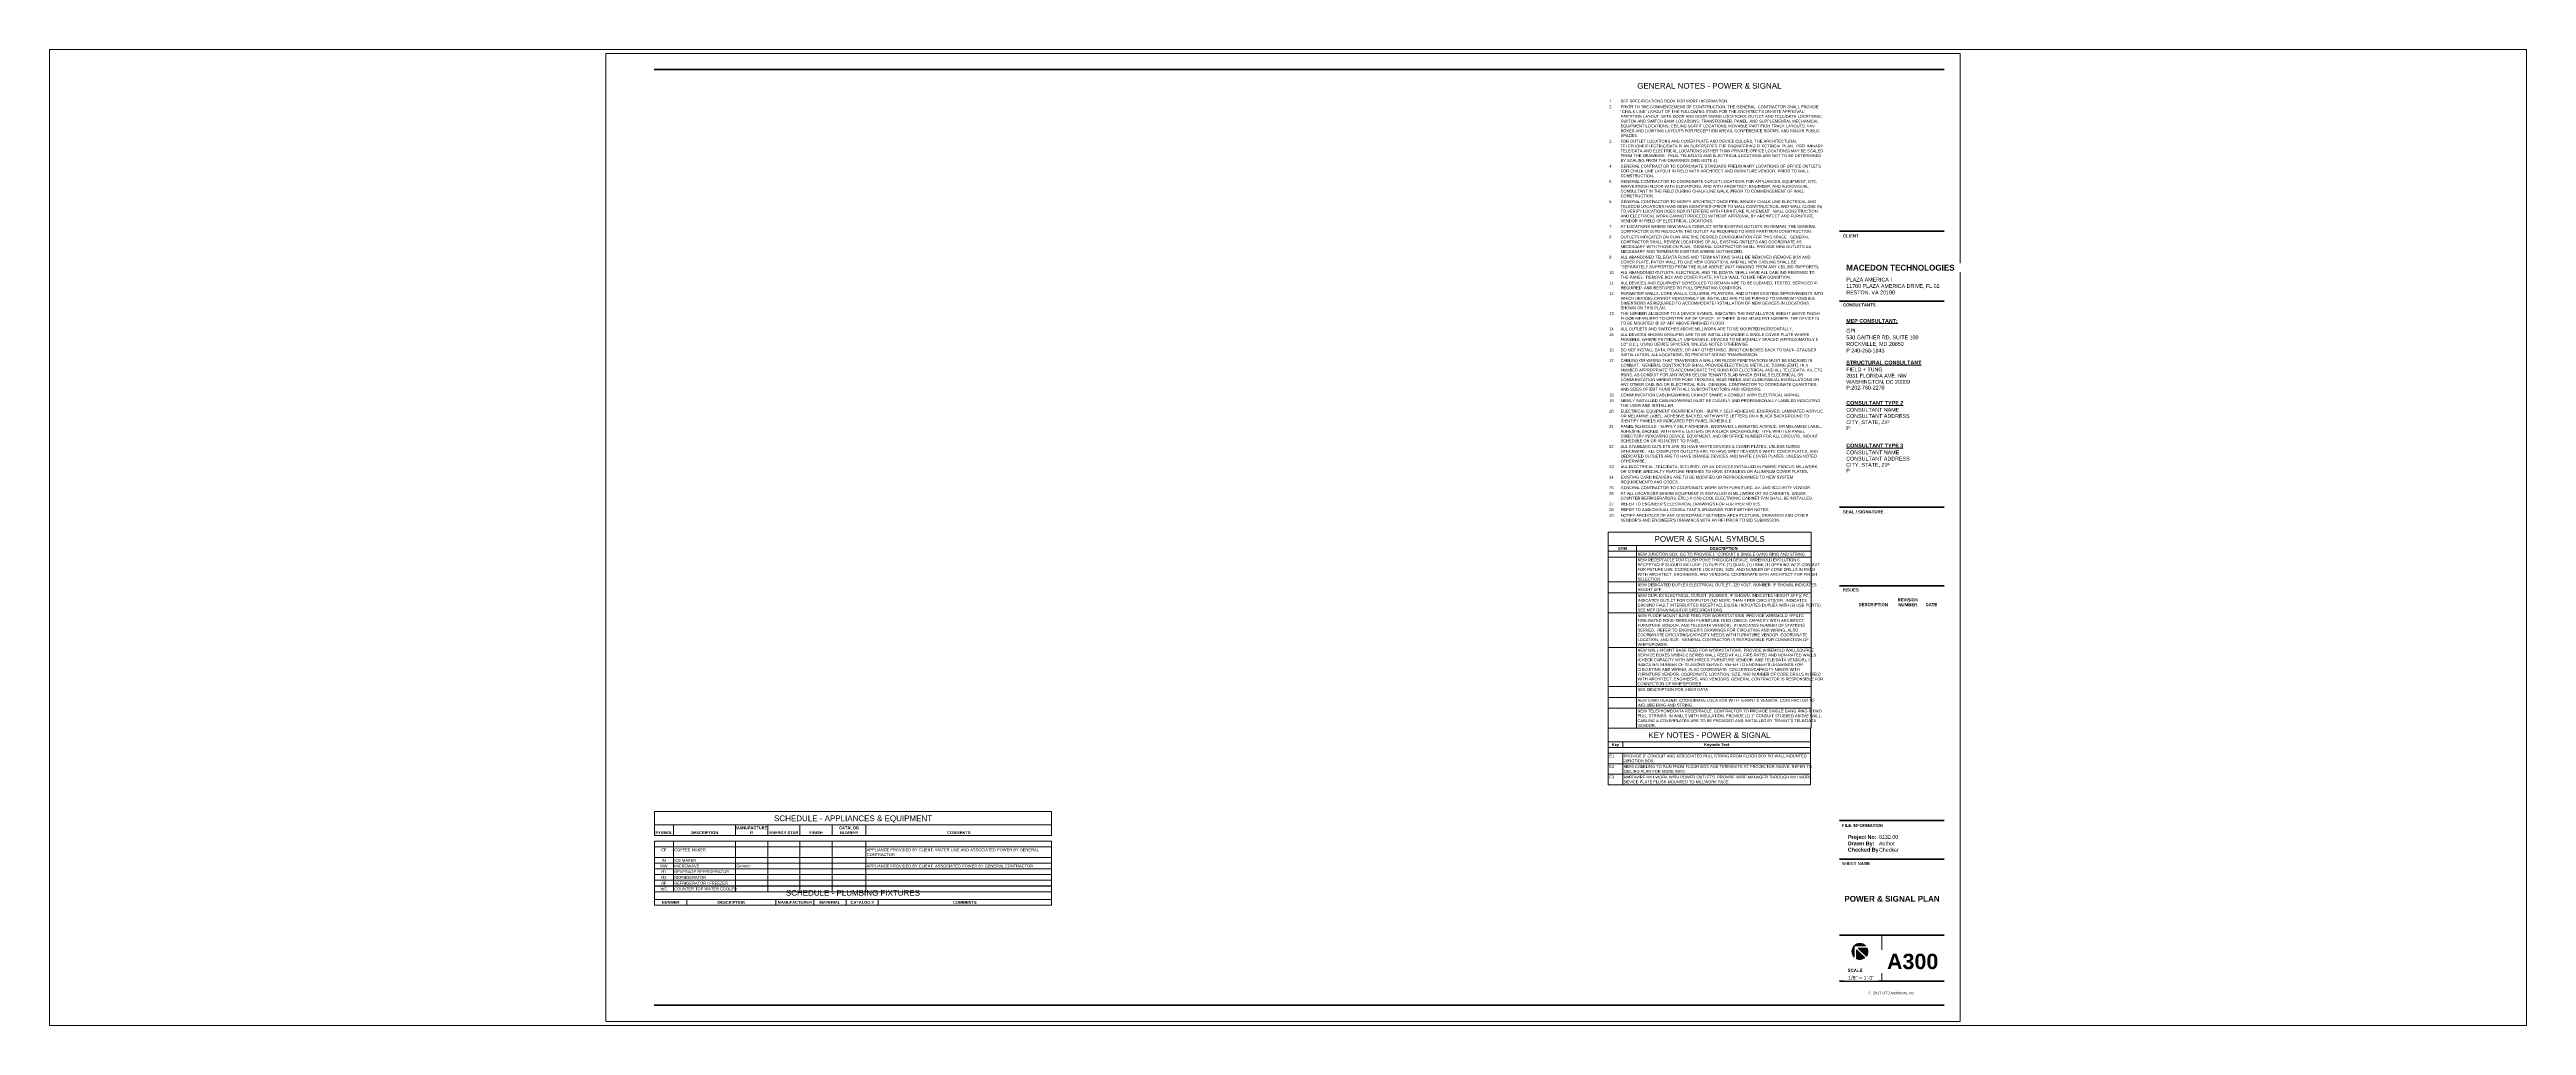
# Paper-space layout 'Layout1' of a CAD drawing. Header units: inches. Extents: x -17.2 to 59.6, y -0.1 to 30.1.
import ezdxf

# ---------------------------------------------------------------- set-up
doc = ezdxf.new("R2010")
doc.units = ezdxf.units.IN
doc.header["$MEASUREMENT"] = 0
for name, color, linetype, lineweight in [('A-ANNO-NOTE', 4, 'Continuous', 9), ('A-DETL-THIN', 8, 'Continuous', 9), ('G-ANNO-SCHD', 8, 'Continuous', 9), ('G-ANNO-TTLB', 8, 'Continuous', 9), ('G-ANNO-TTLB-THIN', 8, 'Continuous', 9), ('G-ANNO-TTLB-WIDE', 8, 'Continuous', 50)]:
    doc.layers.add(name, color=color, linetype=linetype, lineweight=lineweight)
doc.styles.add('Arial_B', font='arialbd.ttf', dxfattribs={"height": 0.095133})
doc.styles.add('Swis721 Lt BT', font='swissl.ttf', dxfattribs={"height": 0.096085})
doc.styles.add('Swis721 Lt BT_1', font='swissl.ttf', dxfattribs={"height": 0.118259})
doc.styles.add('Swis721 Lt BT_2', font='swissl.ttf', dxfattribs={"height": 0.083333})
doc.styles.add('Swis721 Lt BT_3', font='swissl.ttf', dxfattribs={"height": 0.177388})
doc.styles.add('Swis721 Lt BT_4', font='swissl.ttf', dxfattribs={"height": 0.088694})
doc.styles.add('Swis721 Lt BT_B', font='', dxfattribs={"height": 0.119222})
doc.styles.add('Swis721 Lt BT_B_1', font='', dxfattribs={"height": 0.476888})
doc.styles.add('Swis721 Lt BT_B_2', font='', dxfattribs={"height": 0.178833})
doc.styles.add('Swis721 Lt BT_B_3', font='', dxfattribs={"height": 0.089416})
doc.styles.get('Swis721 Lt BT_B').set_extended_font_data('Swis721 Lt BT', bold=True)
doc.styles.get('Swis721 Lt BT_B_1').set_extended_font_data('Swis721 Lt BT', bold=True)
doc.styles.get('Swis721 Lt BT_B_2').set_extended_font_data('Swis721 Lt BT', bold=True)
doc.styles.get('Swis721 Lt BT_B_3').set_extended_font_data('Swis721 Lt BT', bold=True)

# ---------------------------------------------------------------- blocks, each defined once
blk = doc.blocks.new('TB-DC_VA-30 x 42 - TB-DC_VA-30 x 42-3375317-POWER _ SIGNAL PLAN')
at = {"layer": 'G-ANNO-TTLB'}
h = blk.add_hatch(color=256, dxfattribs=at)
edge = h.paths.add_edge_path(flags=0)
edge.add_line((38.723, 2.358), (38.723, 2.007))
edge.add_arc((38.899, 2.182), 0.249, 135, 225, ccw=False)
h = blk.add_hatch(color=256, dxfattribs=at)
edge = h.paths.add_edge_path(flags=0)
edge.add_line((39.075, 2.358), (38.723, 2.358))
edge.add_arc((38.899, 2.182), 0.249, 45, 135, ccw=False)
h = blk.add_hatch(color=256, dxfattribs=at)
edge = h.paths.add_edge_path(flags=0)
edge.add_line((38.796, 1.956), (38.796, 2.233))
edge.add_line((38.796, 2.233), (39.047, 1.983))
edge.add_arc((38.899, 2.182), 0.249, 245.60725, 306.54348, ccw=False)
h = blk.add_hatch(color=256, dxfattribs=at)
edge = h.paths.add_edge_path(flags=0)
edge.add_line((38.848, 2.285), (39.125, 2.285))
edge.add_arc((38.899, 2.182), 0.249, -36.54348, 24.39275, ccw=False)
edge.add_line((39.099, 2.034), (38.848, 2.285))
at = {"layer": 'A-ANNO-NOTE'}
for p, q in [((38.723, 2.358), (39.075, 2.358)), ((38.723, 2.007), (38.723, 2.358)), ((38.723, 2.358), (38.723, 2.007)), ((39.075, 2.358), (38.723, 2.358)), ((38.723, 2.007), (38.723, 2.358)), ((38.723, 2.358), (39.075, 2.358)), ((39.047, 1.983), (38.796, 2.233)), ((38.796, 2.233), (39.047, 1.983)), ((38.796, 1.956), (38.796, 2.233)), ((38.796, 2.233), (38.796, 1.956)), ((39.047, 1.983), (38.796, 2.233)), ((38.796, 2.233), (38.796, 1.956)), ((39.099, 2.034), (38.848, 2.285)), ((38.848, 2.285), (39.099, 2.034)), ((39.125, 2.285), (38.848, 2.285)), ((38.848, 2.285), (39.125, 2.285)), ((38.848, 2.285), (39.099, 2.034)), ((39.125, 2.285), (38.848, 2.285))]:
    blk.add_line(p, q, dxfattribs=at)
for start, end in [(135, 225), (135, 225), (135, 225), (45, 135), (45, 135), (45, 135), (245.60725, 306.54348), (245.60725, 306.54348), (245.60725, 306.54348), (323.45652, 24.39275), (323.45652, 24.39275), (323.45652, 24.39275)]:
    blk.add_arc((38.899, 2.182), 0.249, start, end, dxfattribs=at)
at = {"layer": 'G-ANNO-TTLB'}
for p, q in [((42.013, 30.012), (0.012, 30.012)), ((0.012, 30.012), (0.012, 0.012)), ((42.013, 0.012), (42.013, 30.012)), ((0.012, 0.012), (42.013, 0.012))]:
    blk.add_line(p, q, dxfattribs=at)
at = {"layer": 'G-ANNO-TTLB-THIN'}
blk.add_line((39.575, 2.69), (39.575, 1.262), dxfattribs=at)
at = {"layer": 'G-ANNO-TTLB-WIDE'}
for p, q in [((41.513, 29.512), (1.512, 29.512)), ((38.262, 24.507), (41.513, 24.507)), ((38.262, 22.336), (41.513, 22.336)), ((38.262, 15.953), (41.513, 15.953)), ((38.262, 13.512), (41.513, 13.512)), ((41.513, 6.238), (38.262, 6.238)), ((41.513, 5.041), (38.262, 5.041)), ((38.262, 2.69), (41.513, 2.69)), ((38.262, 1.262), (41.513, 1.262)), ((1.512, 0.512), (38.262, 0.512)), ((38.262, 0.512), (41.513, 0.512))]:
    blk.add_line(p, q, dxfattribs=at)
at = {"layer": 'G-ANNO-TTLB', "insert": (38.476, 21.783), "char_height": 0.11826, "width": 1.7925, "attachment_point": 1, "line_spacing_factor": 1.00667, "style": 'Swis721 Lt BT_1', "bg_fill": 3, "box_fill_scale": 1.25, "bg_fill_color": 0, "bg_fill_transparency": 0}
blk.add_mtext('\\fSwis721 Lt BT|b1|i0|c0|p34|;\\LMEP CONSULTANT:', dxfattribs=at)
at = {"layer": 'G-ANNO-TTLB', "insert": (39.883, 0.933), "char_height": 0.08333, "width": 1.69113, "attachment_point": 2, "line_spacing_factor": 1.00667, "style": 'Swis721 Lt BT_2'}
blk.add_mtext('©  2017 OTJ Architects, Inc.', dxfattribs=at)
at = {"layer": 'G-ANNO-TTLB', "char_height": 0.09609, "attachment_point": 1, "line_spacing_factor": 1.00667, "style": 'Swis721 Lt BT', "bg_fill": 3, "box_fill_scale": 1.25, "bg_fill_color": 0, "bg_fill_transparency": 0}
for s, insert, width in [('\\fSwis721 Lt BT|b1|i0|c0|p34|;CLIENT', (38.373, 24.408), 0.53744), ('\\fSwis721 Lt BT|b1|i0|c0|p34|;CONSULTANTS', (38.374, 22.269), 1.1346), ('\\fSwis721 Lt BT|b1|i0|c0|p34|;SEAL / SIGNATURE', (38.373, 15.854), 1.3954), ('\\fSwis721 Lt BT|b1|i0|c0|p34|;ISSUES', (38.373, 13.437), 0.54719), ('\\fSwis721 Lt BT|b1|i0|c0|p34|;FILE INFORMATION', (38.344, 6.136), 1.4283), ('\\fSwis721 Lt BT|b1|i0|c0|p34|;SHEET NAME', (38.344, 4.956), 0.98592), ('\\fSwis721 Lt BT|b1|i0|c0|p34|;SCALE', (38.523, 1.645), 0.49601)]:
    blk.add_mtext(s, dxfattribs=dict(at, insert=insert, width=width))
at = {"layer": 'G-ANNO-TTLB', "attachment_point": 1, "bg_fill": 3, "box_fill_scale": 1.25, "bg_fill_color": 0, "bg_fill_transparency": 0}
for s, insert, char_height, width, line_spacing_factor, style in [('DESCRIPTION', (38.857, 12.978), 0.09513, 1.053, 0.938532, 'Arial_B'), ('Project No:', (38.525, 5.791), 0.11922, 0.972, 0.998538, 'Swis721 Lt BT_B')]:
    blk.add_mtext(s, dxfattribs=dict(at, insert=insert, char_height=char_height, width=width, line_spacing_factor=line_spacing_factor, style=style))
at = {"layer": 'G-ANNO-TTLB', "bg_fill": 3, "box_fill_scale": 1.25, "bg_fill_color": 0, "bg_fill_transparency": 0}
for s, insert, char_height, width, attachment_point, line_spacing_factor, style in [('REVISION\\PNUMBER', (40.386, 13.124), 0.0951, 0.73575, 2, 0.938532, 'Arial_B'), ('Drawn By:', (38.525, 5.588), 0.1192, 0.888, 1, 0.998538, 'Swis721 Lt BT_B')]:
    blk.add_mtext(s, dxfattribs=dict(at, insert=insert, char_height=char_height, width=width, attachment_point=attachment_point, line_spacing_factor=line_spacing_factor, style=style))
at = {"layer": 'G-ANNO-TTLB', "attachment_point": 1, "bg_fill": 3, "box_fill_scale": 1.25, "bg_fill_color": 0, "bg_fill_transparency": 0}
for s, insert, char_height, width, line_spacing_factor, style in [('DATE', (40.935, 12.978), 0.0951, 0.41625, 0.938532, 'Arial_B'), ('Checked By:', (38.525, 5.394), 0.11922, 1.1115, 0.998538, 'Swis721 Lt BT_B')]:
    blk.add_mtext(s, dxfattribs=dict(at, insert=insert, char_height=char_height, width=width, line_spacing_factor=line_spacing_factor, style=style))

psp = doc.layouts.get("Layout1")

# ---------------------------------------------------------------- viewports
at = {"layer": '0'}
psp.add_viewport(center=(21.165, 15.012), size=(76.807, 30.24602), view_center_point=(21.165, 15.012), view_height=30.24602, dxfattribs=at)

# ---------------------------------------------------------------- next in the draw order: block references
at = {"layer": 'G-ANNO-TTLB'}
psp.add_blockref('TB-DC_VA-30 x 42 - TB-DC_VA-30 x 42-3375317-POWER _ SIGNAL PLAN', (0, 0), dxfattribs=at)

# ---------------------------------------------------------------- next in the draw order: linework, layer by layer
at = {"layer": 'A-DETL-THIN'}
for p, q in [((31.097, 15.176), (31.097, 14.76)), ((37.384, 15.176), (31.097, 15.176)), ((31.097, 14.76), (31.097, 14.583)), ((31.097, 14.76), (37.384, 14.76)), ((31.975, 14.76), (31.975, 14.583)), ((37.384, 14.76), (37.384, 15.176)), ((37.384, 14.76), (37.384, 14.583)), ((31.975, 14.583), (31.097, 14.583)), ((31.097, 14.583), (31.097, 14.406)), ((31.975, 14.406), (31.097, 14.406)), ((31.097, 14.406), (31.097, 13.634)), ((37.384, 14.583), (31.975, 14.583)), ((31.975, 14.583), (31.975, 14.406)), ((37.384, 14.406), (31.975, 14.406)), ((31.975, 14.406), (31.975, 13.634)), ((37.384, 14.583), (37.384, 14.406)), ((37.384, 14.406), (37.384, 13.634)), ((31.975, 13.634), (31.097, 13.634)), ((31.097, 13.634), (31.097, 13.3)), ((31.975, 13.3), (31.097, 13.3)), ((31.097, 13.3), (31.097, 12.677)), ((37.384, 13.634), (31.975, 13.634)), ((31.975, 13.634), (31.975, 13.3)), ((37.384, 13.3), (31.975, 13.3)), ((31.975, 13.3), (31.975, 12.677)), ((37.384, 13.634), (37.384, 13.3)), ((37.384, 13.3), (37.384, 12.677)), ((31.975, 12.677), (31.097, 12.677)), ((31.097, 12.677), (31.097, 11.607)), ((37.384, 12.677), (31.975, 12.677)), ((31.975, 12.677), (31.975, 11.607)), ((37.384, 12.677), (37.384, 11.607)), ((31.975, 11.607), (31.097, 11.607)), ((31.097, 11.607), (31.097, 10.389)), ((37.384, 11.607), (31.975, 11.607)), ((31.975, 11.607), (31.975, 10.389)), ((37.384, 11.607), (37.384, 10.389)), ((31.975, 10.389), (31.097, 10.389)), ((31.097, 10.389), (31.097, 10.055)), ((31.975, 10.055), (31.097, 10.055)), ((31.097, 10.055), (31.097, 9.722)), ((37.384, 10.389), (31.975, 10.389)), ((31.975, 10.389), (31.975, 10.055)), ((37.384, 10.055), (31.975, 10.055)), ((31.975, 10.055), (31.975, 9.722)), ((37.384, 10.389), (37.384, 10.055)), ((37.384, 10.055), (37.384, 9.722)), ((31.975, 9.722), (31.097, 9.722)), ((31.097, 9.722), (31.097, 9.099)), ((37.384, 9.722), (31.975, 9.722)), ((31.975, 9.722), (31.975, 9.099)), ((37.384, 9.722), (37.384, 9.099)), ((31.975, 9.099), (31.097, 9.099)), ((31.097, 9.098), (31.097, 8.681)), ((37.372, 9.098), (31.097, 9.098)), ((31.097, 8.681), (31.097, 7.35)), ((31.097, 8.681), (37.372, 8.681)), ((31.544, 8.504), (31.097, 8.504)), ((31.544, 8.681), (31.544, 8.504)), ((37.372, 8.504), (31.544, 8.504)), ((37.384, 9.099), (31.975, 9.099)), ((37.372, 8.681), (37.372, 9.098)), ((37.372, 8.681), (37.372, 7.35)), ((31.544, 8.327), (31.097, 8.327)), ((31.544, 8.001), (31.097, 8.001)), ((37.372, 8.327), (31.544, 8.327)), ((31.544, 8.327), (31.544, 8.001)), ((37.372, 8.001), (31.544, 8.001)), ((31.544, 8.001), (31.544, 7.676)), ((31.544, 7.676), (31.097, 7.676)), ((37.372, 7.35), (31.097, 7.35)), ((37.372, 7.676), (31.544, 7.676)), ((31.544, 7.676), (31.544, 7.35)), ((1.521, 6.517), (1.521, 6.101)), ((13.834, 6.517), (1.521, 6.517)), ((13.834, 6.101), (13.834, 6.517)), ((1.521, 6.101), (1.521, 5.775)), ((1.521, 6.101), (13.834, 6.101)), ((2.105, 5.775), (1.521, 5.775)), ((2.105, 5.598), (1.521, 5.598)), ((1.521, 5.598), (1.521, 5.421)), ((2.105, 5.421), (1.521, 5.421)), ((1.521, 5.421), (1.521, 5.095)), ((2.105, 6.101), (2.105, 5.775)), ((4.032, 5.775), (2.105, 5.775)), ((4.032, 5.598), (2.105, 5.598)), ((2.105, 5.598), (2.105, 5.421)), ((4.032, 5.421), (2.105, 5.421)), ((2.105, 5.421), (2.105, 5.095)), ((4.032, 6.101), (4.032, 5.775)), ((5.032, 5.775), (4.032, 5.775)), ((5.032, 5.598), (4.032, 5.598)), ((4.032, 5.598), (4.032, 5.421)), ((5.032, 5.421), (4.032, 5.421)), ((4.032, 5.421), (4.032, 5.095)), ((5.032, 6.101), (5.032, 5.775)), ((6.032, 5.775), (5.032, 5.775)), ((6.032, 5.598), (5.032, 5.598)), ((5.032, 5.598), (5.032, 5.421)), ((6.032, 5.421), (5.032, 5.421)), ((5.032, 5.421), (5.032, 5.095)), ((6.032, 6.101), (6.032, 5.775)), ((7.032, 5.775), (6.032, 5.775)), ((7.032, 5.598), (6.032, 5.598)), ((6.032, 5.598), (6.032, 5.421)), ((7.032, 5.421), (6.032, 5.421)), ((6.032, 5.421), (6.032, 5.095)), ((7.032, 6.101), (7.032, 5.775)), ((8.073, 5.775), (7.032, 5.775)), ((8.073, 5.598), (7.032, 5.598)), ((7.032, 5.598), (7.032, 5.421)), ((8.073, 5.421), (7.032, 5.421)), ((7.032, 5.421), (7.032, 5.095)), ((8.073, 6.101), (8.073, 5.775)), ((13.834, 5.775), (8.073, 5.775)), ((13.834, 5.598), (8.073, 5.598)), ((8.073, 5.598), (8.073, 5.421)), ((13.834, 5.421), (8.073, 5.421)), ((8.073, 5.421), (8.073, 5.095)), ((13.834, 6.101), (13.834, 5.775)), ((13.834, 5.598), (13.834, 5.421)), ((13.834, 5.421), (13.834, 5.095)), ((2.105, 5.095), (1.521, 5.095)), ((1.521, 5.095), (1.521, 4.918)), ((2.105, 4.918), (1.521, 4.918)), ((1.521, 4.918), (1.521, 4.741)), ((2.105, 4.741), (1.521, 4.741)), ((1.521, 4.741), (1.521, 4.564)), ((4.032, 5.095), (2.105, 5.095)), ((2.105, 5.095), (2.105, 4.918)), ((4.032, 4.918), (2.105, 4.918)), ((2.105, 4.918), (2.105, 4.741)), ((4.032, 4.741), (2.105, 4.741)), ((2.105, 4.741), (2.105, 4.564)), ((5.032, 5.095), (4.032, 5.095)), ((4.032, 5.095), (4.032, 4.918)), ((5.032, 4.918), (4.032, 4.918)), ((4.032, 4.918), (4.032, 4.741)), ((5.032, 4.741), (4.032, 4.741)), ((4.032, 4.741), (4.032, 4.564)), ((6.032, 5.095), (5.032, 5.095)), ((5.032, 5.095), (5.032, 4.918)), ((6.032, 4.918), (5.032, 4.918)), ((5.032, 4.918), (5.032, 4.741)), ((6.032, 4.741), (5.032, 4.741)), ((5.032, 4.741), (5.032, 4.564)), ((7.032, 5.095), (6.032, 5.095)), ((6.032, 5.095), (6.032, 4.918)), ((7.032, 4.918), (6.032, 4.918)), ((6.032, 4.918), (6.032, 4.741)), ((7.032, 4.741), (6.032, 4.741)), ((6.032, 4.741), (6.032, 4.564)), ((8.073, 5.095), (7.032, 5.095)), ((7.032, 5.095), (7.032, 4.918)), ((8.073, 4.918), (7.032, 4.918)), ((7.032, 4.918), (7.032, 4.741)), ((8.073, 4.741), (7.032, 4.741)), ((7.032, 4.741), (7.032, 4.564)), ((13.834, 5.095), (8.073, 5.095)), ((8.073, 5.095), (8.073, 4.918)), ((13.834, 4.918), (8.073, 4.918)), ((8.073, 4.918), (8.073, 4.741)), ((13.834, 4.741), (8.073, 4.741)), ((8.073, 4.741), (8.073, 4.564)), ((13.834, 5.095), (13.834, 4.918)), ((13.834, 4.918), (13.834, 4.741)), ((13.834, 4.741), (13.834, 4.564)), ((2.105, 4.564), (1.521, 4.564)), ((1.521, 4.564), (1.521, 4.387)), ((2.105, 4.387), (1.521, 4.387)), ((1.521, 4.387), (1.521, 4.211)), ((2.105, 4.211), (1.521, 4.211)), ((1.521, 4.211), (1.521, 4.034)), ((1.521, 4.209), (1.521, 3.792)), ((13.827, 4.209), (1.521, 4.209)), ((2.105, 4.034), (1.521, 4.034)), ((4.032, 4.564), (2.105, 4.564)), ((2.105, 4.564), (2.105, 4.387)), ((4.032, 4.387), (2.105, 4.387)), ((2.105, 4.387), (2.105, 4.211)), ((4.032, 4.211), (2.105, 4.211)), ((2.105, 4.211), (2.105, 4.034)), ((4.032, 4.034), (2.105, 4.034)), ((5.032, 4.564), (4.032, 4.564)), ((4.032, 4.564), (4.032, 4.387)), ((5.032, 4.387), (4.032, 4.387)), ((4.032, 4.387), (4.032, 4.211)), ((5.032, 4.211), (4.032, 4.211)), ((4.032, 4.211), (4.032, 4.034)), ((5.032, 4.034), (4.032, 4.034)), ((6.032, 4.564), (5.032, 4.564)), ((5.032, 4.564), (5.032, 4.387)), ((6.032, 4.387), (5.032, 4.387)), ((5.032, 4.387), (5.032, 4.211)), ((6.032, 4.211), (5.032, 4.211)), ((5.032, 4.211), (5.032, 4.034)), ((6.032, 4.034), (5.032, 4.034)), ((7.032, 4.564), (6.032, 4.564)), ((6.032, 4.564), (6.032, 4.387)), ((7.032, 4.387), (6.032, 4.387)), ((6.032, 4.387), (6.032, 4.211)), ((7.032, 4.211), (6.032, 4.211)), ((6.032, 4.211), (6.032, 4.034)), ((7.032, 4.034), (6.032, 4.034)), ((8.073, 4.564), (7.032, 4.564)), ((7.032, 4.564), (7.032, 4.387)), ((8.073, 4.387), (7.032, 4.387)), ((7.032, 4.387), (7.032, 4.211)), ((8.073, 4.211), (7.032, 4.211)), ((7.032, 4.211), (7.032, 4.034)), ((8.073, 4.034), (7.032, 4.034)), ((13.834, 4.564), (8.073, 4.564)), ((8.073, 4.564), (8.073, 4.387)), ((13.834, 4.387), (8.073, 4.387)), ((8.073, 4.387), (8.073, 4.211)), ((13.834, 4.211), (8.073, 4.211)), ((8.073, 4.211), (8.073, 4.034)), ((13.834, 4.034), (8.073, 4.034)), ((13.827, 3.792), (13.827, 4.209)), ((13.834, 4.564), (13.834, 4.387)), ((13.834, 4.387), (13.834, 4.211)), ((13.834, 4.211), (13.834, 4.034)), ((1.521, 3.792), (1.521, 3.615)), ((1.521, 3.792), (13.827, 3.792)), ((2.521, 3.615), (1.521, 3.615)), ((2.521, 3.792), (2.521, 3.615)), ((5.282, 3.615), (2.521, 3.615)), ((5.282, 3.792), (5.282, 3.615)), ((6.459, 3.615), (5.282, 3.615)), ((6.459, 3.792), (6.459, 3.615)), ((7.459, 3.615), (6.459, 3.615)), ((7.459, 3.792), (7.459, 3.615)), ((8.459, 3.615), (7.459, 3.615)), ((8.459, 3.792), (8.459, 3.615)), ((13.827, 3.615), (8.459, 3.615)), ((13.827, 3.792), (13.827, 3.615))]:
    psp.add_line(p, q, dxfattribs=at)

# ---------------------------------------------------------------- next in the draw order: texts
at = {"layer": 'G-ANNO-SCHD'}
for s, insert, char_height, width, attachment_point, line_spacing_factor, style in [('1', (31.125, 28.583), 0.0887, 0.07875, 1, 1.00667, 'Swis721 Lt BT_4'), ('SEE SPECIFICATIONS BOOK FOR MORE INFORMATION.', (31.479, 28.583), 0.08869, 3.7485, 1, 1.00667, 'Swis721 Lt BT_4'), ('GENERAL NOTES - POWER & SIGNAL', (34.232, 29.101), 0.17739, 5.0085, 2, 1.00667, 'Swis721 Lt BT_3'), ('2', (31.125, 28.406), 0.0887, 0.07875, 1, 1.00667, 'Swis721 Lt BT_4'), ("PRIOR TO THE COMMENCEMENT OF CONSTRUCTION, THE GENERAL  CONTRACTOR SHALL PROVIDE\\P“CHALK LINE” LAYOUT OF THE FOLLOWING ITEMS FOR THE ARCHITECT'S ON-SITE APPROVAL:\\PPARTITION LAYOUT, WITH DOOR AND DOOR SWING LOCATIONS; OUTLET AND TELE/DATA LOCATIONS;\\PSWITCH AND SWITCH BANK LOCATIONS; TRANSFORMER, PANEL, AND SUPPLEMENTAL MECHANICAL\\PEQUIPMENT LOCATIONS; CEILING SOFFIT LOCATIONS; MOVABLE PARTITION TRACK LAYOUTS; VAV\\PBOXES AND LIGHTING LAYOUTS FOR RECEPTION AREAS, CONFERENCE ROOMS, AND MAJOR PUBLIC\\PSPACES.", (31.479, 28.406), 0.08869, 6.98175, 1, 1.00667, 'Swis721 Lt BT_4'), ('3', (31.125, 27.337), 0.0887, 0.07875, 1, 1.00667, 'Swis721 Lt BT_4'), ('FOR OUTLET LOCATIONS AND COVER PLATE AND DEVICE COLORS, THE ARCHITECTURAL\\PTELEPHONE/ELECTRIC/DATA PLAN SUPERSEDES THE ENGINEERING ELECTRICAL PLAN.  PRELIMINARY\\PTELE/DATA AND ELECTRICAL LOCATIONS (OTHER THAN PRIVATE OFFICE LOCATIONS) MAY BE SCALED\\PFROM THE DRAWINGS.  FINAL TELE/DATA AND ELECTRICAL LOCATIONS ARE NOT TO BE DETERMINED\\PBY SCALING FROM THE DRAWINGS (SEE NOTE 4).', (31.479, 27.337), 0.08869, 6.99412, 1, 1.00667, 'Swis721 Lt BT_4'), ('4', (31.125, 26.564), 0.0887, 0.07875, 1, 1.00667, 'Swis721 Lt BT_4'), ('GENERAL CONTRACTOR TO COORDINATE STANDARD PRELIMINARY LOCATIONS OF OFFICE OUTLETS\\PFOR CHALK LINE LAYOUT IN FIELD WITH ARCHITECT AND FURNITURE VENDOR, PRIOR TO WALL\\PCONSTRUCTION.', (31.479, 26.564), 0.08869, 6.92887, 1, 1.00667, 'Swis721 Lt BT_4'), ('5', (31.125, 26.09), 0.0887, 0.07875, 1, 1.00667, 'Swis721 Lt BT_4'), ('6', (31.125, 25.466), 0.0887, 0.07875, 1, 1.00667, 'Swis721 Lt BT_4'), ('GENERAL CONTRACTOR TO COORDINATE OUTLET LOCATIONS FOR APPLIANCES, EQUIPMENT, ETC.\\PABOVE FINISH FLOOR WITH ELEVATIONS, AND WITH ARCHITECT, ENGINEER, AND AUDIOVISUAL\\PCONSULTANT IN THE FIELD DURING CHALK-LINE WALK, PRIOR TO COMMENCEMENT OF WALL\\PCONSTRUCTION.', (31.479, 26.09), 0.08869, 6.8265, 1, 1.00667, 'Swis721 Lt BT_4'), ('GENERAL CONTRACTOR TO NOTIFY ARCHITECT ONCE PRELIMINARY CHALK LINE ELECTRICAL AND\\PTELECOM LOCATIONS HAVE BEEN IDENTIFIED (PRIOR TO WALL CONSTRUCTION, AND WALL CLOSE IN)\\PTO VERIFY LOCATION DOES NOT INTERFERE WITH FURNITURE PLACEMENT.  WALL CONSTRUCTION\\PAND ELECTRICAL WORK CANNOT PROCEED WITHOUT APPROVAL BY ARCHITECT AND FURNITURE\\PVENDOR IN FIELD OF ELECTRICAL LOCATIONS.', (31.479, 25.466), 0.08869, 6.99525, 1, 1.00667, 'Swis721 Lt BT_4'), ('7', (31.125, 24.694), 0.0887, 0.07875, 1, 1.00667, 'Swis721 Lt BT_4'), ('AT LOCATIONS WHERE NEW WALLS CONFLICT WITH EXISTING OUTLETS TO REMAIN, THE GENERAL\\PCONTRACTOR IS TO RELOCATE THE OUTLET AS REQUIRED TO MISS PARTITION CONSTRUCTION.', (31.479, 24.694), 0.08869, 6.74887, 1, 1.00667, 'Swis721 Lt BT_4'), ('8', (31.125, 24.368), 0.0887, 0.07875, 1, 1.00667, 'Swis721 Lt BT_4'), ('OUTLETS INDICATED ON PLAN ARE THE DESIRED CONFIGURATION FOR THIS SPACE.  GENERAL\\PCONTRACTOR SHALL REVIEW LOCATIONS OF ALL EXISTING OUTLETS AND COORDINATE AS\\PNECESSARY WITH THOSE ON PLAN.  GENERAL CONTRACTOR SHALL PROVIDE NEW OUTLETS AS\\PNECESSARY AND TERMINATE EXISTING WHERE NOT NEEDED.', (31.479, 24.368), 0.08869, 6.5745, 1, 1.00667, 'Swis721 Lt BT_4'), ('9', (31.125, 23.745), 0.0887, 0.07875, 1, 1.00667, 'Swis721 Lt BT_4'), ('10', (31.125, 23.271), 0.0887, 0.1575, 1, 1.00667, 'Swis721 Lt BT_4'), ('ALL ABANDONED TELE/DATA RUNS AND TERMINATIONS SHALL BE REMOVED (REMOVE BOX AND\\PCOVER PLATE, PATCH WALL TO LIKE NEW CONDITION), AND ALL NEW CABLING SHALL BE\\P"SEPARATELY SUPPORTED FROM THE SLAB ABOVE" (NOT HANGING FROM ANY CEILING SUPPORTS).', (31.479, 23.745), 0.08869, 6.84675, 1, 1.00667, 'Swis721 Lt BT_4'), ('ALL ABANDONED OUTLETS, ELECTRICAL AND TELE/DATA, SHALL HAVE ALL CABLING REMOVED TO\\PTHE PANEL.  REMOVE BOX AND COVER PLATE, PATCH WALL TO LIKE NEW CONDITION.', (31.479, 23.271), 0.08869, 6.73312, 1, 1.00667, 'Swis721 Lt BT_4'), ('11', (31.125, 22.945), 0.0887, 0.1575, 1, 1.00667, 'Swis721 Lt BT_4'), ('12', (31.125, 22.619), 0.0887, 0.1575, 1, 1.00667, 'Swis721 Lt BT_4'), ('ALL DEVICES AND EQUIPMENT SCHEDULED TO REMAIN ARE TO BE CLEANED, TESTED, SERVICED IF\\PREQUIRED, AND RESTORED TO FULL OPERATING CONDITION.', (31.479, 22.945), 0.08869, 6.80625, 1, 1.00667, 'Swis721 Lt BT_4'), ('PERIMETER WALLS, CORE WALLS, COLUMNS, PILASTERS, AND OTHER EXISTING IMPROVEMENTS INTO\\PWHICH DEVICES CANNOT REASONABLY BE INSTALLED ARE TO BE FURRED TO MINIMUM POSSIBLE\\PDIMENSIONS AS REQUIRED TO ACCOMMODATE INSTALLATION OF NEW DEVICES IN LOCATIONS\\PSHOWN ON THIS PLAN.', (31.479, 22.619), 0.08869, 6.96937, 1, 1.00667, 'Swis721 Lt BT_4'), ('13', (31.125, 21.996), 0.0887, 0.1575, 1, 1.00667, 'Swis721 Lt BT_4'), ('14', (31.125, 21.521), 0.0887, 0.1575, 1, 1.00667, 'Swis721 Lt BT_4'), ('ALL OUTLETS AND SWITCHES ABOVE MILLWORK ARE TO BE MOUNTED HORIZONTALLY.', (31.479, 21.521), 0.08869, 5.96475, 1, 1.00667, 'Swis721 Lt BT_4'), ('THE NUMBER ADJACENT TO A DEVICE SYMBOL INDICATES THE INSTALLATION HEIGHT ABOVE FINISH\\PFLOOR MEASURED TO CENTERLINE OF DEVICE.  IF THERE IS NO ADJACENT NUMBER, THE DEVICE IS\\PTO BE MOUNTED @ 18" AFF ABOVE FINISHED FLOOR.', (31.479, 21.996), 0.08869, 6.88612, 1, 1.00667, 'Swis721 Lt BT_4'), ('15', (31.125, 21.344), 0.0887, 0.1575, 1, 1.00667, 'Swis721 Lt BT_4'), ('16', (31.125, 20.87), 0.0887, 0.1575, 1, 1.00667, 'Swis721 Lt BT_4'), ('ALL DEVICES SHOWN GROUPED ARE TO BE INSTALLED UNDER A SINGLE COVER PLATE WHERE\\PFEASIBLE. WHERE PHYSICALLY UNFEASIBLE, DEVICES TO BE EQUALLY SPACED (APPROXIMATELY 5\\P1/2" O.C.), USING DEVICE SPACERS, UNLESS NOTED OTHERWISE.', (31.479, 21.344), 0.08869, 6.7725, 1, 1.00667, 'Swis721 Lt BT_4'), ('DO NOT INSTALL DATA, POWER, OR ANY OTHER MISC. JUNCTION BOXES BACK TO BACK--STAGGER\\PINSTALLATION, ALL LOCATIONS, TO PREVENT SOUND TRANSMISSION.', (31.479, 20.87), 0.08869, 6.804, 1, 1.00667, 'Swis721 Lt BT_4'), ('17', (31.125, 20.544), 0.0887, 0.1575, 1, 1.00667, 'Swis721 Lt BT_4'), ('CABLING OR WIRING THAT TRAVERSES A WALL OR FLOOR PENETRATIONS MUST BE ENCASED IN\\PCONDUIT.  GENERAL CONTRACTOR SHALL PROVIDE ELECTRICAL METALLIC TUBING (EMT), IN A\\PNUMBER APPROPRIATE TO ACCOMMODATE THE RUNS FOR ELECTRICAL AND ALL TELE/DATA, AV, ETC.\\PRUNS, AS CONDUIT FOR ANY WORK BELOW TENANTS SLAB WHICH ENTAILS ELECTRICAL OR\\PCOMMUNICATION WIRING FOR POKE TROUGHS, BASE FEEDS AND AUDIO/VISUAL INSTALLATIONS OR\\PANY OTHER CABLING OR ELECTRICAL RUN.  GENERAL CONTRACTOR TO COORDINATE QUANTITIES\\PAND SIZES OF EMT RUNS WITH ALL SUBCONTRACTORS AND VENDORS.', (31.479, 20.544), 0.08869, 7.01662, 1, 1.00667, 'Swis721 Lt BT_4'), ('18', (31.125, 19.474), 0.0887, 0.1575, 1, 1.00667, 'Swis721 Lt BT_4'), ('19', (31.125, 19.297), 0.0887, 0.1575, 1, 1.00667, 'Swis721 Lt BT_4'), ('NEWLY INSTALLED CABLING/WIRING MUST BE CLEARLY AND PROFESSIONALLY LABELED INDICATING\\PTHE USER AND INSTALLER.', (31.479, 19.297), 0.08869, 6.90975, 1, 1.00667, 'Swis721 Lt BT_4'), ('COMMUNICATION CABLING/WIRING CANNOT SHARE A CONDUIT WITH ELECTRICAL WIRING.', (31.479, 19.474), 0.08869, 6.24375, 1, 1.00667, 'Swis721 Lt BT_4'), ('20', (31.125, 18.971), 0.0887, 0.1575, 1, 1.00667, 'Swis721 Lt BT_4'), ('21', (31.125, 18.497), 0.0887, 0.1575, 1, 1.00667, 'Swis721 Lt BT_4'), ('PANEL SCHEDULE - SUPPLY SELF-ADHESIVE, ENGRAVED, LAMINATED ACRYLIC, OR MELAMINE LABEL,\\PADHESIVE BACKED, WITH WHITE LETTERS ON A BLACK BACKGROUND, TYPE WRITTEN PANEL\\PDIRECTORY INDICATING DEVICE, EQUIPMENT, AND OR OFFICE NUMBER FOR ALL CIRCUITS.  MOUNT\\PSCHEDULE ON OR ADJACENT TO PANEL.', (31.479, 18.497), 0.08869, 6.94912, 1, 1.00667, 'Swis721 Lt BT_4'), ('ELECTRICAL EQUIPMENT IDENTIFICATION - SUPPLY SELF-ADHESIVE, ENGRAVED, LAMINATED ACRYLIC,\\POR MELAMINE LABEL, ADHESIVE BACKED, WITH WHITE LETTERS ON A BLACK BACKGROUND TO\\PIDENTIFY PANELS AS INDICATED PER PANEL SCHEDULE.', (31.479, 18.971), 0.08869, 7.00537, 1, 1.00667, 'Swis721 Lt BT_4'), ('22', (31.125, 17.874), 0.0887, 0.1575, 1, 1.00667, 'Swis721 Lt BT_4'), ('ALL STANDARD OUTLETS ARE TO HAVE WHITE DEVICES & COVER PLATES, UNLESS NOTED\\POTHERWISE.  ALL COMPUTER OUTLETS ARE TO HAVE GREY DEVICES & WHITE COVER PLATES, AND\\PDEDICATED OUTLETS ARE TO HAVE ORANGE DEVICES AND WHITE COVER PLATES, UNLESS NOTED\\POTHERWISE.', (31.479, 17.874), 0.08869, 6.77587, 1, 1.00667, 'Swis721 Lt BT_4'), ('23', (31.125, 17.25), 0.0887, 0.1575, 1, 1.00667, 'Swis721 Lt BT_4'), ('24', (31.125, 16.924), 0.0887, 0.1575, 1, 1.00667, 'Swis721 Lt BT_4'), ('ALL ELECTRICAL, TELE/DATA, SECURITY, OR AV DEVICES INSTALLED IN FABRIC PANELS, MILLWORK,\\POR OTHER SPECIALTY FEATURE FINISHES TO HAVE STAINLESS OR ALUMINUM COVER PLATES.', (31.479, 17.25), 0.08869, 6.79725, 1, 1.00667, 'Swis721 Lt BT_4'), ('EXISTING CARD READERS ARE TO BE MODIFIED OR REPROGRAMMED TO NEW SYSTEM\\PREQUIREMENTS AND CODES.', (31.479, 16.924), 0.08869, 5.94, 1, 1.00667, 'Swis721 Lt BT_4'), ('25', (31.125, 16.599), 0.0887, 0.1575, 1, 1.00667, 'Swis721 Lt BT_4'), ('26', (31.125, 16.422), 0.0887, 0.1575, 1, 1.00667, 'Swis721 Lt BT_4'), ('AT ALL LOCATIONS WHERE EQUIPMENT IS INSTALLED IN MILLWORK (AT AV CABINETS, UNDER\\PCOUNTER REFRIGERATORS, ETC.) A CAB-COOL ELECTRONIC CABINET FAN SHALL BE INSTALLED.', (31.479, 16.422), 0.08869, 6.66225, 1, 1.00667, 'Swis721 Lt BT_4'), ('GENERAL CONTRACTOR TO COORDINATE WORK WITH FURNITURE, AV, AND SECURITY VENDOR.', (31.479, 16.599), 0.08869, 6.57787, 1, 1.00667, 'Swis721 Lt BT_4'), ('27', (31.125, 16.096), 0.0887, 0.1575, 1, 1.00667, 'Swis721 Lt BT_4'), ('28', (31.125, 15.919), 0.0887, 0.1575, 1, 1.00667, 'Swis721 Lt BT_4'), ('29', (31.125, 15.742), 0.0887, 0.1575, 1, 1.00667, 'Swis721 Lt BT_4'), ("NOTIFY ARCHITECT OF ANY DISCREPANCY BETWEEN ARCHITECTURAL DRAWINGS AND OTHER\\PVENDOR'S AND ENGINEER'S DRAWINGS WITH AN RFI PRIOR TO BID SUBMISSION.", (31.479, 15.742), 0.08869, 6.462, 1, 1.00667, 'Swis721 Lt BT_4'), ("REFER TO ENGINEER'S ELECTRICAL DRAWINGS FOR FURTHER NOTES.", (31.479, 16.096), 0.08869, 4.815, 1, 1.00667, 'Swis721 Lt BT_4'), ("REFER TO AUDIOVISUAL CONSULTANT'S DRAWINGS FOR FURTHER NOTES.", (31.479, 15.919), 0.08869, 5.12325, 1, 1.00667, 'Swis721 Lt BT_4'), ('SYM', (31.536, 14.716), 0.0894, 0.297, 2, 0.998538, 'Swis721 Lt BT_B_3'), ('POWER & SIGNAL SYMBOLS', (34.24, 15.056), 0.17739, 3.81825, 2, 1.00667, 'Swis721 Lt BT_3'), ('DESCRIPTION', (34.679, 14.716), 0.08942, 0.95062, 2, 0.998538, 'Swis721 Lt BT_B_3'), ('NEW RECEPTACLE FOR FLUSH POKE THROUGH DEVICE, WIREMOLD EVOLUTION 6.\\PRECEPTACLE SHOULD INCLUDE: (1) DUPLEX, (1) QUAD, (1) HDMI, (1) OPENING W/ 2" CONDUIT\\PFOR FUTURE USB. COORDINATE LOCATION, SIZE, AND NUMBER OF CORE DRILLS IN FIELD\\PWITH ARCHITECT, ENGINEERS, AND VENDORS. COORDINATE WITH ARCHITECT FOR FINISH\\PSELECTION.', (32.003, 14.361), 0.08869, 6.38775, 1, 1.00667, 'Swis721 Lt BT_4'), ('NEW JUNCTION BOX. GC TO PROVIDE 1" CONDUIT & SINGLE GANG RING AND STRING', (32.003, 14.538), 0.08869, 5.84212, 1, 1.00667, 'Swis721 Lt BT_4'), ('NEW DUPLEX ELECTRICAL OUTLET. (NUMBER, IF SHOWN, INDICATES HEIGHT AFF.)( PC,\\PINDICATES OUTLET FOR COMPUTER (NO MORE THAN 4 PER CIRCUIT))(GFI, INDICATES\\PGROUND FAULT INTERRUPTED RECEPTACLE)(USB, INDICATES DUPLEX WITH (2) USB PORTS)\\PSEE MEP DRAWINGS FOR SPECIFICATIONS.', (32.003, 13.256), 0.08869, 6.32137, 1, 1.00667, 'Swis721 Lt BT_4'), ('NEW DEDICATED DUPLEX ELECTRICAL OUTLET, 120 VOLT. NUMBER, IF SHOWN, INDICATES\\PHEIGHT AFF.', (32.003, 13.589), 0.08869, 6.19425, 1, 1.00667, 'Swis721 Lt BT_4'), ("NEW FLOOR-MOUNT BASE FEED FOR WORKSTATIONS. PROVIDE WIREMOLD 4FFATC\\PFIRE-RATED POKE-THROUGH FURNITURE FEED (CHECK CAPACITY WITH ARCHITECT,\\PFURNITURE VENDOR, AND TELEDATA VENDOR).  # INDICATES NUMBER OF STATIONS\\PSERVED.  REFER TO ENGINEER'S DRAWINGS FOR CIRCUITING AND WIRING, ALSO\\PCOORDINATE CIRCUITING/CAPACITY NEEDS WITH FURNITURE VENDOR. COORDINATE\\PLOCATION, AND SIZE.  GENERAL CONTRACTOR IS RESPONSIBLE FOR CONNECTION OF\\PWHIPS/POWER.", (32.003, 12.633), 0.08869, 5.95687, 1, 1.00667, 'Swis721 Lt BT_4'), ("NEW WALL-MOUNT BASE FEED FOR WORKSTATIONS. PROVIDE WIREMOLD WALLSOURCE\\PSERVICE BOXES WSB42-2 SERIES WALL FEED AT ALL FIRE-RATED AND NON-RATED WALLS\\P(CHECK CAPACITY WITH ARCHITECT, FURNITURE VENDOR, AND TELE/DATA VENDOR). #\\PINDICATES NUMBER OF STATIONS SERVED. REFER TO ENGINEER'S DRAWINGS FOR\\PCIRCUITING AND WIRING, ALSO COORDINATE  CIRCUITING/CAPACITY NEEDS WITH\\PFURNITURE VENDOR. COORDINATE LOCATION, SIZE, AND NUMBER OF CORE DRILLS IN FIELD\\PWITH ARCHITECT, ENGINEERS, AND VENDORS. GENERAL CONTRACTOR IS RESPONSIBLE FOR\\PCONNECTION OF WHIPS/POWER", (32.003, 11.563), 0.08869, 6.41362, 1, 1.00667, 'Swis721 Lt BT_4'), ('SEE DESCRIPTION FOR J-BOX DATA', (32.003, 10.344), 0.08869, 2.43562, 1, 1.00667, 'Swis721 Lt BT_4'), ("NEW CARD READER, COORDINATE LOCATION WITH TENANT'S VENDOR. CONTRACTOR TO\\PINCLUDE RING AND STRING.", (32.003, 10.011), 0.08869, 6.11887, 1, 1.00667, 'Swis721 Lt BT_4'), ('NEW TELEPHONE/DATA RECEPTACLE. CONTRACTOR TO PROVIDE SINGLE GANG RING & TWO\\PPULL STRINGS. IN WALLS WITH INSULATION, PROVIDE (1) 1" CONDUIT STUBBED ABOVE WALL.\\PCABLING & COVERPLATES ARE TO BE PROVIDED AND INSTALLED BY TENANT\'S TELE/DATA\\PVENDOR.', (32.003, 9.678), 0.08869, 6.37875, 1, 1.00667, 'Swis721 Lt BT_4'), ('Key', (31.32, 8.637), 0.0894, 0.24525, 2, 0.998538, 'Swis721 Lt BT_B_3'), ('KEY NOTES - POWER & SIGNAL', (34.234, 8.977), 0.17739, 4.22325, 2, 1.00667, 'Swis721 Lt BT_3'), ('Keynote Text', (34.458, 8.637), 0.08942, 0.8415, 2, 0.998538, 'Swis721 Lt BT_B_3'), ('E1', (31.125, 8.283), 0.0887, 0.16875, 1, 1.00667, 'Swis721 Lt BT_4'), ('E2', (31.125, 7.957), 0.0887, 0.16875, 1, 1.00667, 'Swis721 Lt BT_4'), ('PROVIDE 2" CONDUIT AND ASSOCIATED PULL STRING FROM FLOOR BOX TO WALL MOUNTED\\PJUNCTION BOX.', (31.572, 8.283), 0.08869, 6.3585, 1, 1.00667, 'Swis721 Lt BT_4'), ('HDMI CABELING TO RUN FROM FLOOR BOX AND TERMINATE AT PROJECTOR ABOVE. REFER TO\\PCEILING PLAN FOR MORE INFO.', (31.572, 7.957), 0.08869, 6.52837, 1, 1.00667, 'Swis721 Lt BT_4'), ('E3', (31.125, 7.631), 0.0887, 0.16875, 1, 1.00667, 'Swis721 Lt BT_4'), ('HARDWIRE MILLWORK WITH POWER OUTLETS. PROVIDE WIRE MANAGER THROUGH MILLWORK.\\PDEVICE PLATE FLUSH MOUNTED TO MILLWORK FACE.', (31.572, 7.631), 0.08869, 6.52162, 1, 1.00667, 'Swis721 Lt BT_4'), ('SCHEDULE - APPLIANCES & EQUIPMENT', (7.678, 6.397), 0.17739, 5.508, 2, 1.00667, 'Swis721 Lt BT_3'), ('SYMBOL', (1.813, 5.908), 0.0894, 0.585, 2, 0.998538, 'Swis721 Lt BT_B_3'), ('CF', (1.813, 5.377), 0.0887, 0.18787, 2, 1.00667, 'Swis721 Lt BT_4'), ('COFFEE MAKER', (2.133, 5.377), 0.08869, 1.09575, 1, 1.00667, 'Swis721 Lt BT_4'), ('DESCRIPTION', (3.068, 5.908), 0.08942, 0.95062, 2, 0.998538, 'Swis721 Lt BT_B_3'), ('MANUFACTURE\\PR', (4.532, 6.057), 0.08942, 1.07888, 2, 0.998538, 'Swis721 Lt BT_B_3'), ('ENERGY STAR', (5.532, 5.908), 0.08942, 0.98212, 2, 0.998538, 'Swis721 Lt BT_B_3'), ('FINISH', (6.532, 5.908), 0.0894, 0.46012, 2, 0.998538, 'Swis721 Lt BT_B_3'), ('CATALOG\\PNUMBER', (7.553, 6.057), 0.0894, 0.67387, 2, 0.998538, 'Swis721 Lt BT_B_3'), ('APPLIANCE PROVIDED BY CLIENT, WATER LINE AND ASSOCIATED POWER BY GENERAL\\PCONTRACTOR', (8.102, 5.377), 0.08869, 5.91525, 1, 1.00667, 'Swis721 Lt BT_4'), ('COMMENTS', (10.954, 5.908), 0.0894, 0.82912, 2, 0.998538, 'Swis721 Lt BT_B_3'), ('MW', (1.813, 4.874), 0.0887, 0.2475, 2, 1.00667, 'Swis721 Lt BT_4'), ('R1', (1.813, 4.697), 0.0887, 0.17438, 2, 1.00667, 'Swis721 Lt BT_4'), ('IM', (1.813, 5.051), 0.0887, 0.15525, 2, 1.00667, 'Swis721 Lt BT_4'), ('MICROWAVE', (2.133, 4.874), 0.0887, 0.8595, 1, 1.00667, 'Swis721 Lt BT_4'), ('BEVERAGE REFRIGERATOR', (2.133, 4.697), 0.08869, 1.86187, 1, 1.00667, 'Swis721 Lt BT_4'), ('ICE MAKER', (2.133, 5.051), 0.0887, 0.75937, 1, 1.00667, 'Swis721 Lt BT_4'), ('Generic', (4.06, 4.874), 0.0887, 0.50062, 1, 1.00667, 'Swis721 Lt BT_4'), ('APPLIANCE PROVIDED BY CLIENT. ASSOCIATED POWER BY GENERAL CONTRACTOR', (8.102, 4.874), 0.08869, 5.724, 1, 1.00667, 'Swis721 Lt BT_4'), ('WC', (1.813, 4.166), 0.0887, 0.23062, 2, 1.00667, 'Swis721 Lt BT_4'), ('RF', (1.813, 4.343), 0.0887, 0.18, 2, 1.00667, 'Swis721 Lt BT_4'), ('R2', (1.813, 4.52), 0.0887, 0.17438, 2, 1.00667, 'Swis721 Lt BT_4'), ('COUNTER TOP WATER COOLER', (2.133, 4.166), 0.08869, 2.16225, 1, 1.00667, 'Swis721 Lt BT_4'), ('REFRIGERATOR', (2.133, 4.52), 0.08869, 1.0755, 1, 1.00667, 'Swis721 Lt BT_4'), ('REFRIGERATOR / FREEZER', (2.133, 4.343), 0.08869, 1.827, 1, 1.00667, 'Swis721 Lt BT_4'), ('SCHEDULE - PLUMBING FIXTURES', (7.674, 4.088), 0.17739, 4.65975, 2, 1.00667, 'Swis721 Lt BT_3'), ('NUMBER', (2.021, 3.748), 0.0894, 0.61537, 2, 0.998538, 'Swis721 Lt BT_B_3'), ('DESCRIPTION', (3.902, 3.748), 0.08942, 0.95062, 2, 0.998538, 'Swis721 Lt BT_B_3'), ('MANUFACTURER', (5.87, 3.748), 0.08942, 1.17562, 2, 0.998538, 'Swis721 Lt BT_B_3'), ('MATERIAL', (6.959, 3.748), 0.0894, 0.6885, 2, 0.998538, 'Swis721 Lt BT_B_3'), ('CATALOG #', (7.959, 3.748), 0.0894, 0.82912, 2, 0.998538, 'Swis721 Lt BT_B_3'), ('COMMENTS', (11.143, 3.748), 0.0894, 0.82912, 2, 0.998538, 'Swis721 Lt BT_B_3')]:
    psp.add_mtext(s, dxfattribs=dict(at, insert=insert, char_height=char_height, width=width, attachment_point=attachment_point, line_spacing_factor=line_spacing_factor, style=style))
at = {"layer": 'G-ANNO-TTLB', "bg_fill": 3, "box_fill_scale": 1.25, "bg_fill_color": 0, "bg_fill_transparency": 0}
for s, insert, char_height, width, attachment_point, line_spacing_factor, style in [('PLAZA AMERICA I\\P11700 PLAZA AMERICA DRIVE, FL 02\\PRESTON, VA 20190', (38.476, 23.064), 0.11826, 3.225, 1, 1.00667, 'Swis721 Lt BT_1'), ('530 GAITHER RD, SUITE 100', (38.476, 21.274), 0.11826, 2.496, 1, 1.00667, 'Swis721 Lt BT_1'), ('FIELD + TUNG', (38.476, 20.279), 0.11826, 1.3215, 1, 1.00667, 'Swis721 Lt BT_1'), ('CONSULTANT NAME', (38.476, 19.029), 0.11826, 1.854, 1, 1.00667, 'Swis721 Lt BT_1'), ('CONSULTANT NAME', (38.476, 17.71), 0.11826, 1.854, 1, 1.00667, 'Swis721 Lt BT_1'), ('8132.00', (39.489, 5.79), 0.1183, 0.6825, 1, 1.00667, 'Swis721 Lt BT_1'), ('POWER & SIGNAL PLAN', (39.895, 3.904), 0.17883, 3.25125, 2, 0.998538, 'Swis721 Lt BT_B_2'), (' 1/8" = 1\'-0"', (38.918, 1.424), 0.11826, 0.996, 2, 1.00667, 'Swis721 Lt BT_1')]:
    psp.add_mtext(s, dxfattribs=dict(at, insert=insert, char_height=char_height, width=width, attachment_point=attachment_point, line_spacing_factor=line_spacing_factor, style=style))

# ---------------------------------------------------------------- next in the draw order: texts
for s, insert, char_height, width, attachment_point, line_spacing_factor, style in [('MACEDON TECHNOLOGIES', (38.476, 23.464), 0.17883, 3.79575, 1, 0.998538, 'Swis721 Lt BT_B_2'), ('GPI', (38.476, 21.48), 0.1183, 0.315, 1, 1.00667, 'Swis721 Lt BT_1'), ('2031 FLORIDA AVE. NW', (38.476, 20.085), 0.11826, 2.0925, 1, 1.00667, 'Swis721 Lt BT_1'), ('CONSULTANT ADDRESS', (38.476, 18.835), 0.11826, 2.1975, 1, 1.00667, 'Swis721 Lt BT_1'), ('CONSULTANT ADDRESS', (38.476, 17.515), 0.11826, 2.1975, 1, 1.00667, 'Swis721 Lt BT_1'), ('Author', (39.489, 5.587), 0.1183, 0.5595, 1, 1.00667, 'Swis721 Lt BT_1'), ('A300', (40.535, 2.111), 0.4769, 1.77, 2, 0.998538, 'Swis721 Lt BT_B_1')]:
    psp.add_mtext(s, dxfattribs=dict(at, insert=insert, char_height=char_height, width=width, attachment_point=attachment_point, line_spacing_factor=line_spacing_factor, style=style))

# ---------------------------------------------------------------- next in the draw order: texts
at = {"layer": 'G-ANNO-TTLB', "attachment_point": 1, "bg_fill": 3, "box_fill_scale": 1.25, "bg_fill_color": 0, "bg_fill_transparency": 0}
for s, insert, char_height, width, line_spacing_factor, style in [('ROCKVILLE, MD 20850', (38.476, 21.07), 0.11826, 2.0085, 1.00667, 'Swis721 Lt BT_1'), ('\\LSTRUCTURAL CONSULTANT', (38.476, 20.493), 0.11922, 2.568, 0.998538, 'Swis721 Lt BT_B'), ('WASHINGTON, DC 20009', (38.476, 19.895), 0.11826, 2.238, 1.00667, 'Swis721 Lt BT_1'), ('CITY, STATE, ZIP', (38.476, 18.645), 0.11826, 1.461, 1.00667, 'Swis721 Lt BT_1'), ('CITY, STATE, ZIP', (38.476, 17.325), 0.11826, 1.461, 1.00667, 'Swis721 Lt BT_1'), ('Checker', (39.489, 5.393), 0.1183, 0.7125, 1.00667, 'Swis721 Lt BT_1')]:
    psp.add_mtext(s, dxfattribs=dict(at, insert=insert, char_height=char_height, width=width, line_spacing_factor=line_spacing_factor, style=style))

# ---------------------------------------------------------------- next in the draw order: texts
at = {"layer": 'G-ANNO-TTLB', "attachment_point": 1, "line_spacing_factor": 1.00667, "style": 'Swis721 Lt BT_1', "bg_fill": 3, "box_fill_scale": 1.25, "bg_fill_color": 0, "bg_fill_transparency": 0}
for s, insert, char_height, width in [('P:240-268-1843', (38.476, 20.864), 0.11826, 1.356), ('P:202-760-2270', (38.476, 19.715), 0.11826, 1.356), ('P:', (38.476, 18.465), 0.1183, 0.177), ('P:', (38.476, 17.146), 0.1183, 0.177)]:
    psp.add_mtext(s, dxfattribs=dict(at, insert=insert, char_height=char_height, width=width))

# ---------------------------------------------------------------- next in the draw order: texts
at = {"layer": 'G-ANNO-TTLB', "char_height": 0.11922, "width": 1.9515, "attachment_point": 1, "line_spacing_factor": 0.998538, "style": 'Swis721 Lt BT_B', "bg_fill": 3, "box_fill_scale": 1.25, "bg_fill_color": 0, "bg_fill_transparency": 0}
for s, insert in [('\\LCONSULTANT TYPE 2', (38.476, 19.243)), ('\\LCONSULTANT TYPE 3', (38.476, 17.923))]:
    psp.add_mtext(s, dxfattribs=dict(at, insert=insert))

doc.saveas('drawing.dxf')
